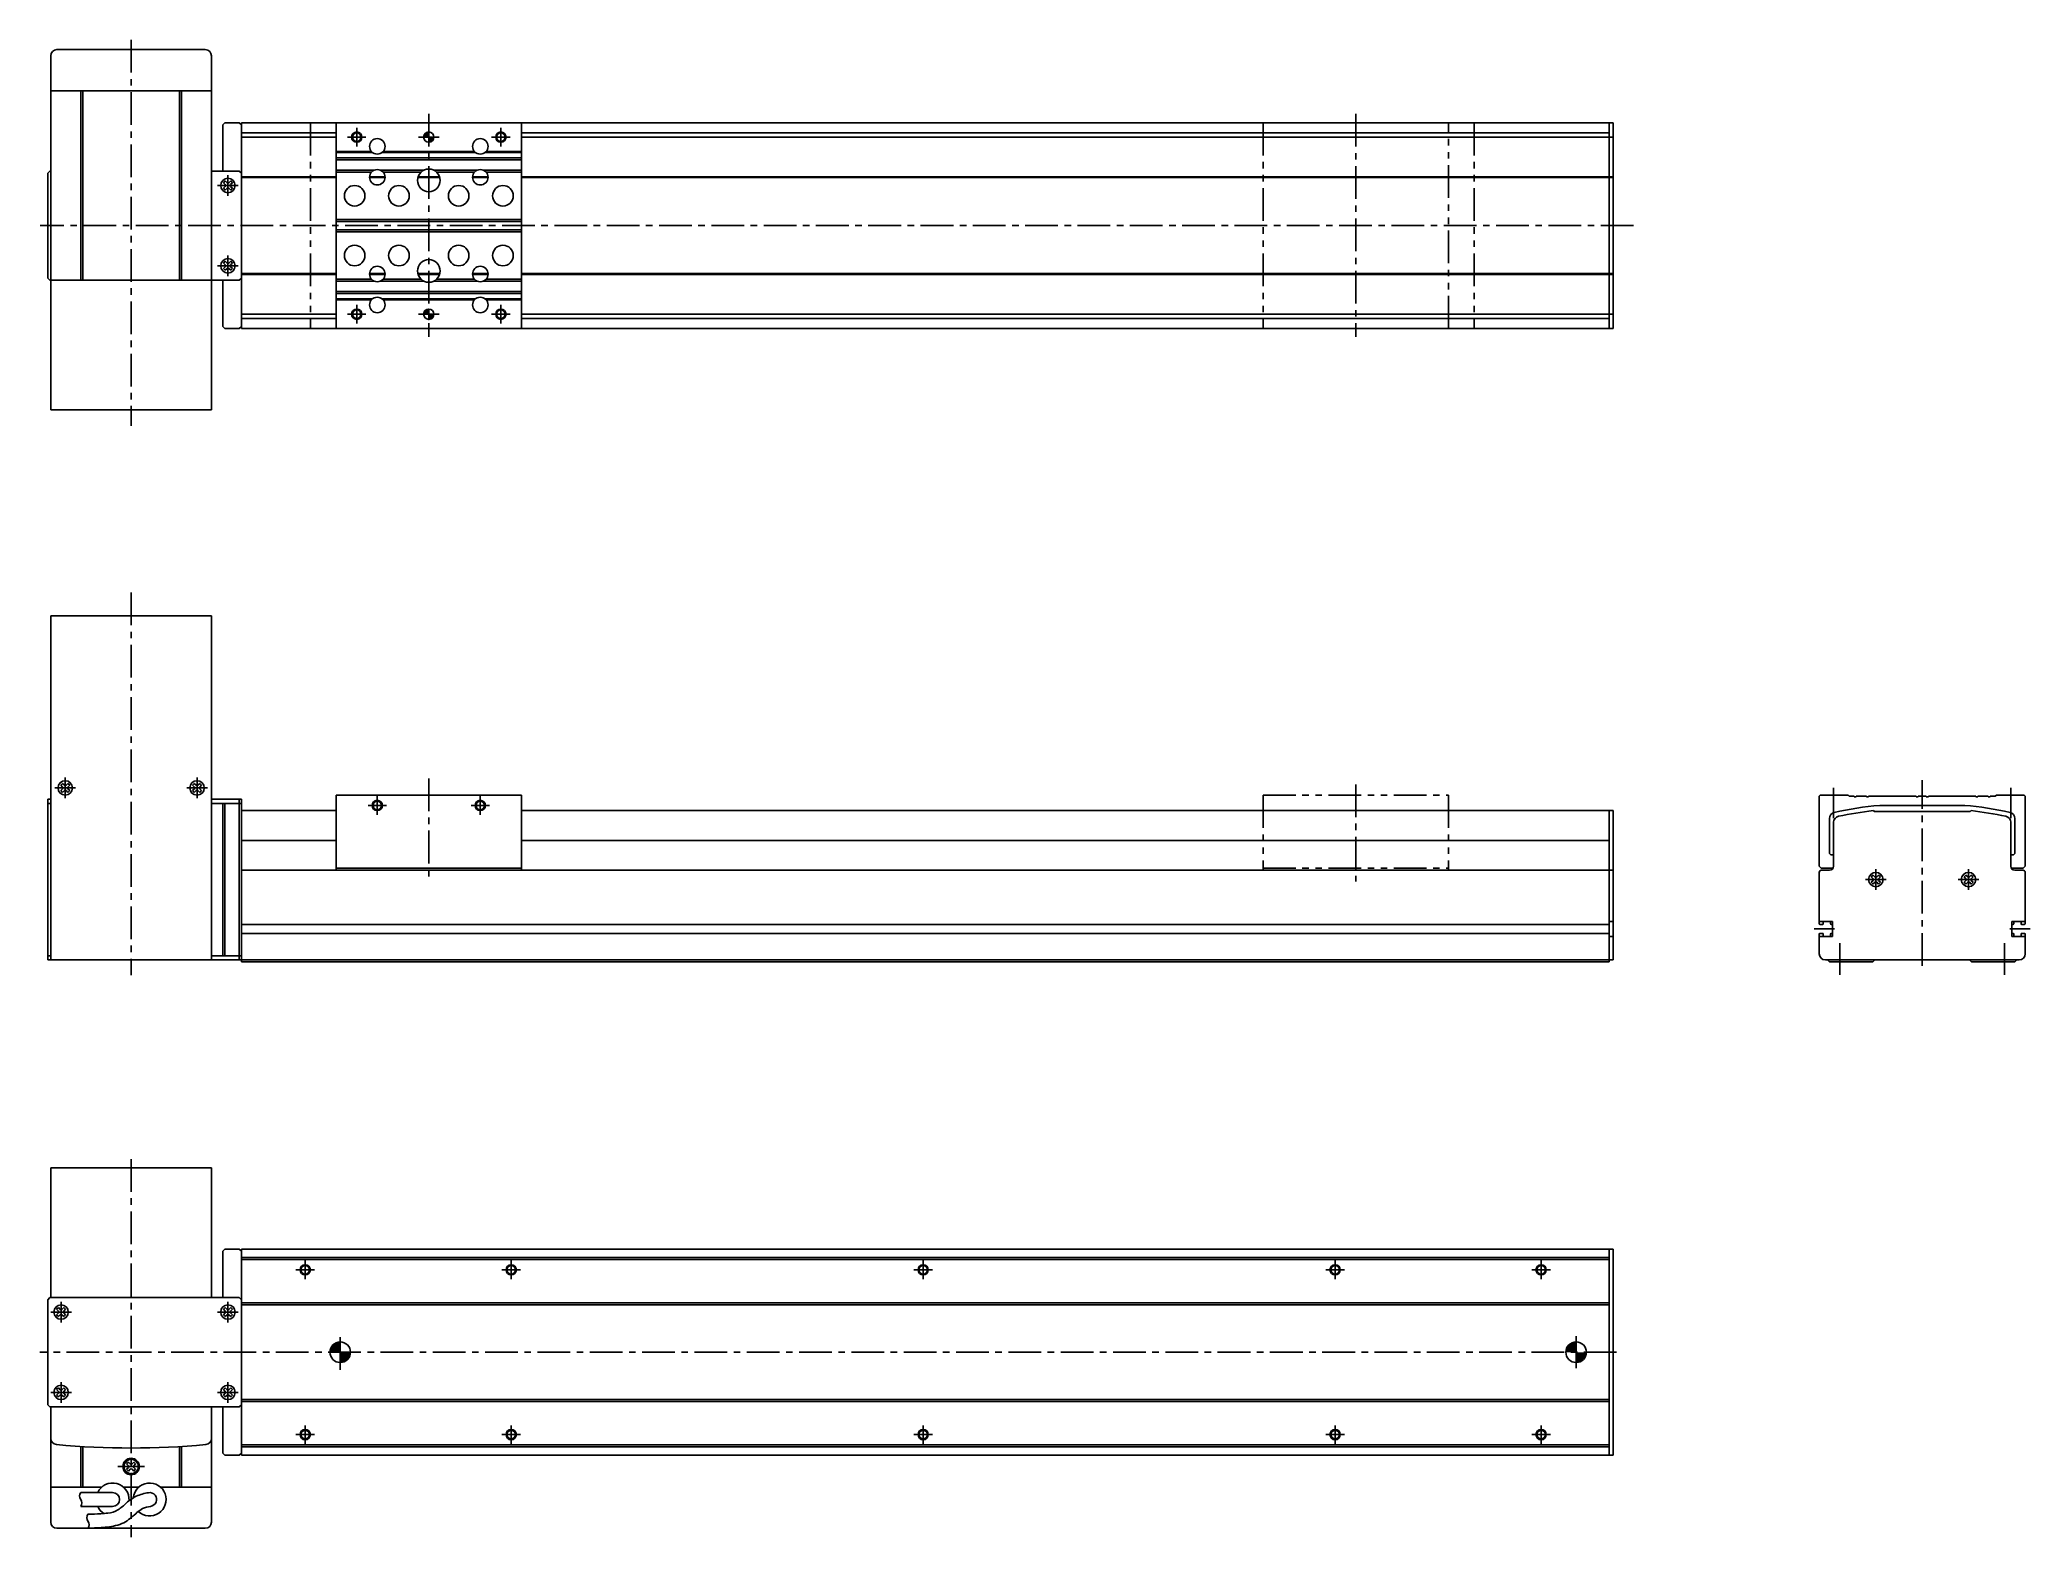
# Model space of a CAD drawing. Extents: x 0 to 1380, y -8 to 723.
# Drawn here: x 414 to 1380, y -4 to 723 of the extents above; entities that cross this region are included whole.
import ezdxf

# ---------------------------------------------------------------- set-up
doc = ezdxf.new("R2010")
doc.units = 0
doc.header["$LTSCALE"] = 0.5
doc.linetypes.add('CENTER', pattern=[50.8, 31.75, -6.35, 6.35, -6.35])
doc.linetypes.add('PHANTOM', pattern=[63.5, 31.75, -6.35, 6.35, -6.35, 6.35, -6.35])
for name, color, linetype in [('MSM_CENTER', 1, 'CENTER'), ('MSM_CONTINUOUS', 7, 'CONTINUOUS'), ('MSM_IMAGINARY', 6, 'PHANTOM'), ('MSM_NARROW', 5, 'CONTINUOUS')]:
    doc.layers.add(name, color=color, linetype=linetype)

# ---------------------------------------------------------------- blocks, each defined once
blk = doc.blocks.new('*U5')
at = {"layer": 'MSM_CONTINUOUS', "linetype": 'CONTINUOUS'}
for p, q in [((600.72, 676.75), (600.39, 675.5)), ((601.64, 677.67), (600.72, 676.75)), ((602.89, 678), (601.64, 677.67)), ((602.89, 677.67), (602.89, 678)), ((602.89, 677.67), (602.89, 676.75)), ((602.89, 676.75), (602.89, 675.5)), ((602.89, 675.5), (602.89, 674.25)), ((602.89, 674.25), (602.89, 673.33)), ((604.14, 673.33), (602.89, 673)), ((602.89, 673), (602.89, 673.33)), ((605.05, 674.25), (604.14, 673.33)), ((605.39, 675.5), (605.05, 674.25))]:
    blk.add_line(p, q, dxfattribs=at)
for points in [[(600.72, 676.75), (600.39, 675.5), (602.89, 675.5)], [(601.64, 677.67), (600.72, 676.75), (602.89, 676.75)], [(602.89, 678), (601.64, 677.67), (602.89, 677.67)], [(602.89, 675.5), (602.89, 674.25), (605.05, 674.25)], [(602.89, 674.25), (602.89, 673.33), (604.14, 673.33)]]:
    blk.add_solid(points, dxfattribs=at)
at = {"layer": 'MSM_CONTINUOUS', "linetype": 'CONTINUOUS', "extrusion": (0, 0, -1)}
for points in [[(-600.72, 676.75), (-602.89, 676.75), (-602.89, 675.5)], [(-601.64, 677.67), (-602.89, 677.67), (-602.89, 676.75)], [(-602.89, 675.5), (-605.39, 675.5), (-605.05, 674.25)], [(-602.89, 674.25), (-605.05, 674.25), (-604.14, 673.33)], [(-602.89, 673.33), (-604.14, 673.33), (-602.89, 673)]]:
    blk.add_solid(points, dxfattribs=at)
blk = doc.blocks.new('*U6')
at = {"layer": 'MSM_CONTINUOUS', "linetype": 'CONTINUOUS'}
for p, q in [((600.72, 590.75), (600.39, 589.5)), ((601.64, 591.67), (600.72, 590.75)), ((602.89, 592), (601.64, 591.67)), ((602.89, 591.67), (602.89, 592)), ((602.89, 591.67), (602.89, 590.75)), ((602.89, 590.75), (602.89, 589.5)), ((602.89, 589.5), (602.89, 588.25)), ((605.39, 589.5), (605.05, 588.25)), ((602.89, 588.25), (602.89, 587.33)), ((604.14, 587.33), (602.89, 587)), ((602.89, 587), (602.89, 587.33)), ((605.05, 588.25), (604.14, 587.33))]:
    blk.add_line(p, q, dxfattribs=at)
for points in [[(600.72, 590.75), (600.39, 589.5), (602.89, 589.5)], [(601.64, 591.67), (600.72, 590.75), (602.89, 590.75)], [(602.89, 592), (601.64, 591.67), (602.89, 591.67)], [(602.89, 589.5), (602.89, 588.25), (605.05, 588.25)], [(602.89, 588.25), (602.89, 587.33), (604.14, 587.33)]]:
    blk.add_solid(points, dxfattribs=at)
at = {"layer": 'MSM_CONTINUOUS', "linetype": 'CONTINUOUS', "extrusion": (0, 0, -1)}
for points in [[(-600.72, 590.75), (-602.89, 590.75), (-602.89, 589.5)], [(-601.64, 591.67), (-602.89, 591.67), (-602.89, 590.75)], [(-602.89, 589.5), (-605.39, 589.5), (-605.05, 588.25)], [(-602.89, 588.25), (-605.05, 588.25), (-604.14, 587.33)], [(-602.89, 587.33), (-604.14, 587.33), (-602.89, 587)]]:
    blk.add_solid(points, dxfattribs=at)
blk = doc.blocks.new('*U7')
at = {"layer": 'MSM_CONTINUOUS', "linetype": 'CONTINUOUS'}
for p, q in [((555.27, 87.41), (554.89, 85.5)), ((556.35, 89.04), (555.27, 87.41)), ((557.97, 90.12), (556.35, 89.04)), ((559.89, 90.5), (557.97, 90.12)), ((559.89, 90.12), (559.89, 90.5)), ((559.89, 90.12), (559.89, 89.04)), ((559.89, 89.04), (559.89, 87.41)), ((559.89, 87.41), (559.89, 85.5)), ((559.89, 85.5), (559.89, 83.59)), ((559.89, 83.59), (559.89, 81.96)), ((559.89, 81.96), (559.89, 80.88)), ((561.8, 80.88), (559.89, 80.5)), ((559.89, 80.5), (559.89, 80.88)), ((563.42, 81.96), (561.8, 80.88)), ((564.51, 83.59), (563.42, 81.96)), ((564.89, 85.5), (564.51, 83.59))]:
    blk.add_line(p, q, dxfattribs=at)
for points in [[(555.27, 87.41), (554.89, 85.5), (559.89, 85.5)], [(556.35, 89.04), (555.27, 87.41), (559.89, 87.41)], [(557.97, 90.12), (556.35, 89.04), (559.89, 89.04)], [(559.89, 90.5), (557.97, 90.12), (559.89, 90.12)], [(559.89, 85.5), (559.89, 83.59), (564.51, 83.59)], [(559.89, 83.59), (559.89, 81.96), (563.42, 81.96)], [(559.89, 81.96), (559.89, 80.88), (561.8, 80.88)]]:
    blk.add_solid(points, dxfattribs=at)
at = {"layer": 'MSM_CONTINUOUS', "linetype": 'CONTINUOUS', "extrusion": (0, 0, -1)}
for points in [[(-555.27, 87.41), (-559.89, 87.41), (-559.89, 85.5)], [(-556.35, 89.04), (-559.89, 89.04), (-559.89, 87.41)], [(-557.97, 90.12), (-559.89, 90.12), (-559.89, 89.04)], [(-559.89, 85.5), (-564.89, 85.5), (-564.51, 83.59)], [(-559.89, 83.59), (-564.51, 83.59), (-563.42, 81.96)], [(-559.89, 81.96), (-563.42, 81.96), (-561.8, 80.88)], [(-559.89, 80.88), (-561.8, 80.88), (-559.89, 80.5)]]:
    blk.add_solid(points, dxfattribs=at)
blk = doc.blocks.new('*U8')
at = {"layer": 'MSM_CONTINUOUS', "linetype": 'CONTINUOUS'}
for p, q in [((1155.27, 87.41), (1154.89, 85.5)), ((1156.35, 89.04), (1155.27, 87.41)), ((1157.97, 90.12), (1156.35, 89.04)), ((1159.89, 90.5), (1157.97, 90.12)), ((1159.89, 90.12), (1159.89, 90.5)), ((1159.89, 90.12), (1159.89, 89.04)), ((1159.89, 89.04), (1159.89, 87.41)), ((1159.89, 87.41), (1159.89, 85.5)), ((1159.89, 85.5), (1159.89, 83.59)), ((1159.89, 83.59), (1159.89, 81.96)), ((1159.89, 81.96), (1159.89, 80.88)), ((1161.8, 80.88), (1159.89, 80.5)), ((1159.89, 80.5), (1159.89, 80.88)), ((1163.42, 81.96), (1161.8, 80.88)), ((1164.51, 83.59), (1163.42, 81.96)), ((1164.89, 85.5), (1164.51, 83.59))]:
    blk.add_line(p, q, dxfattribs=at)
for points in [[(1155.27, 87.41), (1154.89, 85.5), (1159.89, 85.5)], [(1156.35, 89.04), (1155.27, 87.41), (1159.89, 87.41)], [(1157.97, 90.12), (1156.35, 89.04), (1159.89, 89.04)], [(1159.89, 90.5), (1157.97, 90.12), (1159.89, 90.12)], [(1159.89, 85.5), (1159.89, 83.59), (1164.51, 83.59)], [(1159.89, 83.59), (1159.89, 81.96), (1163.42, 81.96)], [(1159.89, 81.96), (1159.89, 80.88), (1161.8, 80.88)]]:
    blk.add_solid(points, dxfattribs=at)
at = {"layer": 'MSM_CONTINUOUS', "linetype": 'CONTINUOUS', "extrusion": (0, 0, -1)}
for points in [[(-1155.27, 87.41), (-1159.89, 87.41), (-1159.89, 85.5)], [(-1156.35, 89.04), (-1159.89, 89.04), (-1159.89, 87.41)], [(-1157.97, 90.12), (-1159.89, 90.12), (-1159.89, 89.04)], [(-1159.89, 85.5), (-1164.89, 85.5), (-1164.51, 83.59)], [(-1159.89, 83.59), (-1164.51, 83.59), (-1163.42, 81.96)], [(-1159.89, 81.96), (-1163.42, 81.96), (-1161.8, 80.88)], [(-1159.89, 80.88), (-1161.8, 80.88), (-1159.89, 80.5)]]:
    blk.add_solid(points, dxfattribs=at)

msp = doc.modelspace()

# ---------------------------------------------------------------- linework, layer by layer
at = {"layer": 'MSM_CENTER'}
for p, q in [((458.39, 722.74), (458.39, 535.29)), ((602.89, 686.79), (602.89, 578.59)), ((1052.89, 686.79), (1052.89, 578.59)), ((567.89, 671), (567.89, 680)), ((637.89, 671), (637.89, 680)), ((563.39, 675.5), (572.39, 675.5)), ((597.85, 675.5), (607.93, 675.5)), ((633.39, 675.5), (642.39, 675.5)), ((510.39, 652), (500.39, 652)), ((505.39, 657), (505.39, 647)), ((1187.74, 632.5), (414.3, 632.5)), ((510.39, 613), (500.39, 613)), ((505.39, 618), (505.39, 608)), ((563.39, 589.5), (572.39, 589.5)), ((567.89, 585), (567.89, 594)), ((607.93, 589.5), (597.85, 589.5)), ((633.39, 589.5), (642.39, 589.5)), ((637.89, 585), (637.89, 594)), ((458.39, 454.37), (458.39, 268.59)), ((431.39, 359.5), (421.39, 359.5)), ((426.39, 364.5), (426.39, 354.5)), ((495.39, 359.5), (485.39, 359.5)), ((490.39, 364.5), (490.39, 354.5)), ((602.89, 364.15), (602.89, 314.54)), ((1052.89, 361.2), (1052.89, 314.05)), ((1284.89, 344.74), (1284.89, 359.49)), ((1327.89, 273.08), (1327.89, 363.19)), ((1370.89, 344.74), (1370.89, 359.49)), ((573.39, 351), (582.39, 351)), ((577.89, 346.5), (577.89, 355.5)), ((623.39, 351), (632.39, 351)), ((627.89, 346.5), (627.89, 355.5)), ((1305.39, 320), (1305.39, 310)), ((1350.39, 320), (1350.39, 310)), ((1300.39, 315), (1310.39, 315)), ((1355.39, 315), (1345.39, 315)), ((1285.3, 291), (1275.45, 291)), ((1370.47, 291), (1380.32, 291)), ((1287.89, 268.68), (1287.89, 284.07)), ((1367.89, 268.68), (1367.89, 284.07)), ((458.39, 179.31), (458.39, -4.31)), ((542.89, 121), (542.89, 130)), ((642.89, 121), (642.89, 130)), ((842.89, 121), (842.89, 130)), ((1042.89, 121), (1042.89, 130)), ((1142.89, 121), (1142.89, 130)), ((538.39, 125.5), (547.39, 125.5)), ((638.39, 125.5), (647.39, 125.5)), ((838.39, 125.5), (847.39, 125.5)), ((1038.39, 125.5), (1047.39, 125.5)), ((1138.39, 125.5), (1147.39, 125.5)), ((424.39, 100), (424.39, 110)), ((505.39, 100), (505.39, 110)), ((419.39, 105), (429.39, 105)), ((510.39, 105), (500.39, 105)), ((559.89, 76.94), (559.89, 94.06)), ((1159.89, 93.3), (1159.89, 77.7)), ((1179.54, 85.5), (414.05, 85.5)), ((424.39, 61), (424.39, 71)), ((505.39, 61), (505.39, 71)), ((419.39, 66), (429.39, 66)), ((510.39, 66), (500.39, 66)), ((542.89, 41), (542.89, 50)), ((642.89, 41), (642.89, 50)), ((842.89, 41), (842.89, 50)), ((1042.89, 41), (1042.89, 50)), ((1142.89, 41), (1142.89, 50)), ((538.39, 45.5), (547.39, 45.5)), ((638.39, 45.5), (647.39, 45.5)), ((838.39, 45.5), (847.39, 45.5)), ((1038.39, 45.5), (1047.39, 45.5)), ((1138.39, 45.5), (1147.39, 45.5)), ((451.85, 30), (464.93, 30))]:
    msp.add_line(p, q, dxfattribs=at)
at = {"layer": 'MSM_CONTINUOUS'}
for p, q in [((422.39, 718), (494.39, 718)), ((419.39, 715), (419.39, 543)), ((497.39, 715), (497.39, 543)), ((419.39, 698), (497.39, 698)), ((433.89, 698), (433.89, 606)), ((434.89, 698), (434.89, 606)), ((481.89, 698), (481.89, 606)), ((482.89, 698), (482.89, 606)), ((502.89, 681.5), (503.89, 682.5)), ((502.89, 681.5), (502.89, 659)), ((510.89, 682.5), (503.89, 682.5)), ((510.89, 682.5), (511.89, 681.5)), ((511.89, 682.5), (1177.89, 682.5)), ((511.89, 682.5), (511.89, 582.5)), ((511.89, 677.5), (557.89, 677.5)), ((557.89, 682.5), (557.89, 582.5)), ((647.89, 582.5), (647.89, 682.5)), ((647.89, 677.5), (1175.89, 677.5)), ((1175.89, 582.5), (1175.89, 682.5)), ((1177.89, 682.5), (1177.89, 582.5)), ((557.89, 675.5), (511.89, 675.5)), ((557.89, 668.5), (575.09, 668.5)), ((557.89, 668), (575.64, 668)), ((580.14, 668), (625.64, 668)), ((580.68, 668.5), (625.09, 668.5)), ((630.14, 668), (647.89, 668)), ((630.68, 668.5), (647.89, 668.5)), ((1177.89, 675.5), (647.89, 675.5)), ((418.89, 659), (417.89, 658)), ((417.89, 658), (417.89, 607)), ((419.39, 659), (418.89, 659)), ((510.89, 659), (497.39, 659)), ((510.89, 659), (511.89, 658)), ((557.89, 665.5), (647.89, 665.5)), ((557.89, 664.5), (647.89, 664.5)), ((557.89, 659.5), (576.54, 659.5)), ((557.89, 658.5), (575.09, 658.5)), ((579.23, 659.5), (600.59, 659.5)), ((580.68, 658.5), (599.11, 658.5)), ((605.18, 659.5), (626.54, 659.5)), ((606.66, 658.5), (625.09, 658.5)), ((629.23, 659.5), (647.89, 659.5)), ((630.68, 658.5), (647.89, 658.5)), ((503.19, 653.33), (504.06, 654.19)), ((503.19, 653.33), (504.1, 652.42)), ((504.1, 651.58), (503.19, 650.67)), ((503.19, 650.67), (504.06, 649.81)), ((504.06, 654.19), (504.97, 653.28)), ((504.97, 650.72), (504.06, 649.81)), ((506.72, 654.19), (505.81, 653.28)), ((505.81, 650.72), (506.72, 649.81)), ((507.58, 653.33), (506.67, 652.42)), ((506.67, 651.58), (507.58, 650.67)), ((506.72, 654.19), (507.58, 653.33)), ((506.72, 649.81), (507.58, 650.67)), ((557.89, 656.2), (511.89, 656.2)), ((557.89, 655.8), (511.89, 655.8)), ((581.63, 656.2), (574.14, 656.2)), ((581.63, 655.8), (574.14, 655.8)), ((608.23, 655.8), (597.54, 655.8)), ((608.12, 656.2), (597.66, 656.2)), ((631.63, 656.2), (624.14, 656.2)), ((631.63, 655.8), (624.14, 655.8)), ((1177.89, 656.2), (647.89, 656.2)), ((1177.89, 655.8), (647.89, 655.8)), ((647.89, 635.5), (557.89, 635.5)), ((647.89, 634.5), (557.89, 634.5)), ((647.89, 630.5), (557.89, 630.5)), ((647.89, 629.5), (557.89, 629.5)), ((503.19, 614.33), (504.06, 615.19)), ((503.19, 614.33), (504.1, 613.42)), ((504.1, 612.58), (503.19, 611.67)), ((503.19, 611.67), (504.06, 610.81)), ((504.06, 615.19), (504.97, 614.28)), ((504.97, 611.72), (504.06, 610.81)), ((506.72, 615.19), (505.81, 614.28)), ((505.81, 611.72), (506.72, 610.81)), ((507.58, 614.33), (506.67, 613.42)), ((506.67, 612.58), (507.58, 611.67)), ((506.72, 615.19), (507.58, 614.33)), ((506.72, 610.81), (507.58, 611.67)), ((557.89, 609.2), (511.89, 609.2)), ((557.89, 608.8), (511.89, 608.8)), ((581.63, 609.2), (574.14, 609.2)), ((581.63, 608.8), (574.14, 608.8)), ((608.23, 609.2), (597.54, 609.2)), ((608.12, 608.8), (597.66, 608.8)), ((631.63, 609.2), (624.14, 609.2)), ((631.63, 608.8), (624.14, 608.8)), ((1177.89, 609.2), (647.89, 609.2)), ((1177.89, 608.8), (647.89, 608.8)), ((418.89, 606), (417.89, 607)), ((510.89, 606), (418.89, 606)), ((502.89, 606), (502.89, 583.5)), ((510.89, 606), (511.89, 607)), ((557.89, 606.5), (575.09, 606.5)), ((557.89, 605.5), (576.54, 605.5)), ((557.89, 600.5), (647.89, 600.5)), ((557.89, 599.5), (647.89, 599.5)), ((579.23, 605.5), (600.59, 605.5)), ((580.68, 606.5), (599.11, 606.5)), ((605.18, 605.5), (626.54, 605.5)), ((606.66, 606.5), (625.09, 606.5)), ((629.23, 605.5), (647.89, 605.5)), ((630.68, 606.5), (647.89, 606.5)), ((557.89, 589.5), (511.89, 589.5)), ((557.89, 597), (575.64, 597)), ((557.89, 596.5), (575.09, 596.5)), ((580.14, 597), (625.64, 597)), ((580.68, 596.5), (625.09, 596.5)), ((630.14, 597), (647.89, 597)), ((630.68, 596.5), (647.89, 596.5)), ((1177.89, 589.5), (647.89, 589.5)), ((503.89, 582.5), (502.89, 583.5)), ((510.89, 582.5), (503.89, 582.5)), ((511.89, 583.5), (510.89, 582.5)), ((511.89, 587.5), (557.89, 587.5)), ((511.89, 582.5), (1177.89, 582.5)), ((647.89, 587.5), (1175.89, 587.5)), ((419.39, 543), (497.39, 543)), ((419.39, 443), (419.39, 276)), ((419.39, 443), (497.39, 443)), ((497.39, 443), (497.39, 276)), ((424.19, 360.83), (425.06, 361.69)), ((424.19, 360.83), (425.1, 359.92)), ((425.1, 359.08), (424.19, 358.17)), ((424.19, 358.17), (425.06, 357.31)), ((425.06, 361.69), (425.97, 360.78)), ((425.97, 358.22), (425.06, 357.31)), ((427.72, 361.69), (426.81, 360.78)), ((426.81, 358.22), (427.72, 357.31)), ((428.58, 360.83), (427.67, 359.92)), ((427.67, 359.08), (428.58, 358.17)), ((427.72, 361.69), (428.58, 360.83)), ((427.72, 357.31), (428.58, 358.17)), ((488.19, 360.83), (489.06, 361.69)), ((488.19, 360.83), (489.1, 359.92)), ((489.1, 359.08), (488.19, 358.17)), ((488.19, 358.17), (489.06, 357.31)), ((489.06, 361.69), (489.97, 360.78)), ((489.97, 358.22), (489.06, 357.31)), ((491.72, 361.69), (490.81, 360.78)), ((490.81, 358.22), (491.72, 357.31)), ((492.58, 360.83), (491.67, 359.92)), ((491.67, 359.08), (492.58, 358.17)), ((491.72, 361.69), (492.58, 360.83)), ((491.72, 357.31), (492.58, 358.17)), ((417.89, 354), (417.89, 276)), ((417.89, 354), (419.39, 354)), ((417.89, 352), (419.39, 352)), ((511.89, 354), (497.39, 354)), ((497.39, 352), (511.89, 352)), ((502.89, 352), (502.89, 278)), ((503.89, 352), (503.89, 278)), ((510.89, 354), (510.89, 276)), ((511.89, 354), (511.89, 275)), ((511.89, 348.5), (557.89, 348.5)), ((557.89, 356), (557.89, 319.5)), ((557.89, 356), (647.89, 356)), ((647.89, 319.5), (647.89, 356)), ((647.89, 348.5), (1177.89, 348.5)), ((1175.89, 348.5), (1175.89, 275)), ((1177.89, 348.5), (1177.89, 276)), ((1277.89, 355.5), (1278.39, 356)), ((1277.89, 355.5), (1277.89, 321.5)), ((1291.89, 356), (1278.39, 356)), ((1291.89, 356), (1292.39, 355.5)), ((1292.39, 355.5), (1294.89, 355.5)), ((1294.89, 355.5), (1294.89, 355.2)), ((1294.89, 355.2), (1295.89, 355.2)), ((1295.89, 355.5), (1300.89, 355.5)), ((1295.89, 355.5), (1295.89, 355.2)), ((1300.89, 355.5), (1300.89, 355.2)), ((1300.89, 355.2), (1301.89, 355.2)), ((1301.89, 355.5), (1324.89, 355.5)), ((1301.89, 355.5), (1301.89, 355.2)), ((1304.58, 348.1), (1304.18, 348.5)), ((1304.58, 348.1), (1351.19, 348.1)), ((1348.52, 351), (1307.25, 351)), ((1324.89, 355.5), (1324.89, 355.2)), ((1324.89, 355.2), (1325.89, 355.2)), ((1325.89, 355.5), (1325.89, 355.2)), ((1325.89, 355.5), (1329.89, 355.5)), ((1329.89, 355.5), (1329.89, 355.2)), ((1330.89, 355.2), (1329.89, 355.2)), ((1353.89, 355.5), (1330.89, 355.5)), ((1330.89, 355.5), (1330.89, 355.2)), ((1351.19, 348.1), (1351.59, 348.5)), ((1353.89, 355.5), (1353.89, 355.2)), ((1354.89, 355.2), (1353.89, 355.2)), ((1359.89, 355.5), (1354.89, 355.5)), ((1354.89, 355.5), (1354.89, 355.2)), ((1359.89, 355.5), (1359.89, 355.2)), ((1360.89, 355.2), (1359.89, 355.2)), ((1360.89, 355.5), (1360.89, 355.2)), ((1363.39, 355.5), (1360.89, 355.5)), ((1363.89, 356), (1363.39, 355.5)), ((1363.89, 356), (1377.39, 356)), ((1377.89, 355.5), (1377.39, 356)), ((1377.89, 355.5), (1377.89, 321.5)), ((1282.89, 344.67), (1282.89, 328)), ((1284.89, 321.5), (1284.89, 342.81)), ((1370.89, 321.5), (1370.89, 342.81)), ((1372.89, 344.67), (1372.89, 328)), ((511.89, 334), (557.89, 334)), ((647.89, 334), (1175.89, 334)), ((511.89, 319.5), (1177.89, 319.5)), ((557.89, 320.5), (647.89, 320.5)), ((1277.89, 321.5), (1278.89, 320.5)), ((1284.62, 320.5), (1278.89, 320.5)), ((1278.89, 319.5), (1282.89, 319.5)), ((1284.89, 327), (1283.89, 327)), ((1370.89, 327), (1371.89, 327)), ((1371.15, 320.5), (1376.89, 320.5)), ((1376.89, 319.5), (1372.89, 319.5)), ((1377.89, 321.5), (1376.89, 320.5)), ((1277.89, 318.5), (1277.89, 293.55)), ((1303.19, 316.33), (1304.06, 317.19)), ((1303.19, 316.33), (1304.1, 315.42)), ((1304.1, 314.58), (1303.19, 313.67)), ((1303.19, 313.67), (1304.06, 312.81)), ((1304.06, 317.19), (1304.97, 316.28)), ((1304.97, 313.72), (1304.06, 312.81)), ((1306.72, 317.19), (1305.81, 316.28)), ((1305.81, 313.72), (1306.72, 312.81)), ((1307.58, 316.33), (1306.67, 315.42)), ((1306.67, 314.58), (1307.58, 313.67)), ((1306.72, 317.19), (1307.58, 316.33)), ((1306.72, 312.81), (1307.58, 313.67)), ((1349.06, 317.19), (1348.19, 316.33)), ((1348.19, 316.33), (1349.1, 315.42)), ((1349.1, 314.58), (1348.19, 313.67)), ((1349.06, 312.81), (1348.19, 313.67)), ((1349.06, 317.19), (1349.97, 316.28)), ((1349.97, 313.72), (1349.06, 312.81)), ((1351.72, 317.19), (1350.81, 316.28)), ((1350.81, 313.72), (1351.72, 312.81)), ((1352.58, 316.33), (1351.67, 315.42)), ((1351.67, 314.58), (1352.58, 313.67)), ((1352.58, 316.33), (1351.72, 317.19)), ((1352.58, 313.67), (1351.72, 312.81)), ((1377.89, 318.5), (1377.89, 293.55)), ((511.89, 293.15), (1175.89, 293.15)), ((1177.89, 294.65), (1175.89, 294.65)), ((1277.89, 294.65), (1284.39, 294.65)), ((1278.29, 293.15), (1279.49, 293.15)), ((1279.89, 293.55), (1279.89, 294.25)), ((1283.39, 293.55), (1283.39, 294.25)), ((1283.79, 293.15), (1283.99, 293.15)), ((1284.39, 294.65), (1284.39, 287.35)), ((1371.39, 294.65), (1371.39, 287.35)), ((1377.89, 294.65), (1371.39, 294.65)), ((1371.99, 293.15), (1371.79, 293.15)), ((1372.39, 293.55), (1372.39, 294.25)), ((1375.89, 293.55), (1375.89, 294.25)), ((1377.49, 293.15), (1376.29, 293.15)), ((511.89, 288.85), (1175.89, 288.85)), ((1177.89, 287.35), (1175.89, 287.35)), ((1277.89, 288.45), (1277.89, 279)), ((1277.89, 287.35), (1284.39, 287.35)), ((1278.29, 288.85), (1279.49, 288.85)), ((1279.89, 288.45), (1279.89, 287.75)), ((1283.39, 288.45), (1283.39, 287.75)), ((1283.79, 288.85), (1283.99, 288.85)), ((1377.89, 287.35), (1371.39, 287.35)), ((1371.99, 288.85), (1371.79, 288.85)), ((1372.39, 288.45), (1372.39, 287.75)), ((1375.89, 288.45), (1375.89, 287.75)), ((1377.49, 288.85), (1376.29, 288.85)), ((1377.89, 288.45), (1377.89, 279)), ((419.39, 278), (417.89, 278)), ((417.89, 276), (1177.89, 276)), ((497.39, 278), (511.89, 278)), ((511.89, 275), (1175.89, 275)), ((1280.89, 276), (1374.89, 276)), ((1281.89, 276), (1282.89, 275)), ((1282.89, 275), (1303.89, 275)), ((1303.89, 275), (1304.89, 276)), ((1351.89, 275), (1350.89, 276)), ((1372.89, 275), (1351.89, 275)), ((1373.89, 276), (1372.89, 275)), ((419.39, 175), (497.39, 175)), ((419.39, 112), (419.39, 175)), ((497.39, 112), (497.39, 175)), ((503.89, 135.5), (502.89, 134.5)), ((510.89, 135.5), (503.89, 135.5)), ((510.89, 135.5), (511.89, 134.5)), ((511.89, 135.5), (1177.89, 135.5)), ((511.89, 35.5), (511.89, 135.5)), ((1175.89, 135.5), (1175.89, 35.5)), ((1177.89, 135.5), (1177.89, 35.5)), ((502.89, 112), (502.89, 134.5)), ((1175.89, 131.5), (511.89, 131.5)), ((1175.89, 130.5), (511.89, 130.5)), ((417.89, 111), (418.89, 112)), ((417.89, 60), (417.89, 111)), ((510.89, 112), (418.89, 112)), ((422.19, 106.33), (423.06, 107.19)), ((422.19, 106.33), (423.1, 105.42)), ((423.06, 107.19), (423.97, 106.28)), ((425.72, 107.19), (424.81, 106.28)), ((426.58, 106.33), (425.67, 105.42)), ((425.72, 107.19), (426.58, 106.33)), ((503.19, 106.33), (504.06, 107.19)), ((503.19, 106.33), (504.1, 105.42)), ((504.06, 107.19), (504.97, 106.28)), ((506.72, 107.19), (505.81, 106.28)), ((507.58, 106.33), (506.67, 105.42)), ((506.72, 107.19), (507.58, 106.33)), ((510.89, 112), (511.89, 111)), ((1175.89, 109.5), (511.89, 109.5)), ((1175.89, 108.5), (511.89, 108.5)), ((423.1, 104.58), (422.19, 103.67)), ((422.19, 103.67), (423.06, 102.81)), ((423.97, 103.72), (423.06, 102.81)), ((424.81, 103.72), (425.72, 102.81)), ((425.67, 104.58), (426.58, 103.67)), ((425.72, 102.81), (426.58, 103.67)), ((504.1, 104.58), (503.19, 103.67)), ((503.19, 103.67), (504.06, 102.81)), ((504.97, 103.72), (504.06, 102.81)), ((505.81, 103.72), (506.72, 102.81)), ((506.67, 104.58), (507.58, 103.67)), ((506.72, 102.81), (507.58, 103.67)), ((422.19, 67.33), (423.06, 68.19)), ((423.06, 68.19), (423.97, 67.28)), ((425.72, 68.19), (424.81, 67.28)), ((425.72, 68.19), (426.58, 67.33)), ((503.19, 67.33), (504.06, 68.19)), ((504.06, 68.19), (504.97, 67.28)), ((506.72, 68.19), (505.81, 67.28)), ((506.72, 68.19), (507.58, 67.33)), ((417.89, 60), (418.89, 59)), ((510.89, 59), (418.89, 59)), ((419.39, 3), (419.39, 59)), ((422.19, 67.33), (423.1, 66.42)), ((423.1, 65.58), (422.19, 64.67)), ((422.19, 64.67), (423.06, 63.81)), ((423.97, 64.72), (423.06, 63.81)), ((424.81, 64.72), (425.72, 63.81)), ((426.58, 67.33), (425.67, 66.42)), ((425.67, 65.58), (426.58, 64.67)), ((425.72, 63.81), (426.58, 64.67)), ((497.39, 3), (497.39, 59)), ((502.89, 36.5), (502.89, 59)), ((503.19, 67.33), (504.1, 66.42)), ((504.1, 65.58), (503.19, 64.67)), ((503.19, 64.67), (504.06, 63.81)), ((504.97, 64.72), (504.06, 63.81)), ((505.81, 64.72), (506.72, 63.81)), ((507.58, 67.33), (506.67, 66.42)), ((506.67, 65.58), (507.58, 64.67)), ((506.72, 63.81), (507.58, 64.67)), ((511.89, 60), (510.89, 59)), ((1175.89, 62.5), (511.89, 62.5)), ((1175.89, 61.5), (511.89, 61.5)), ((433.89, 39.75), (433.89, 20)), ((434.89, 39.69), (434.89, 20)), ((481.89, 39.69), (481.89, 20)), ((482.89, 39.75), (482.89, 20)), ((1175.89, 40.5), (511.89, 40.5)), ((1175.89, 39.5), (511.89, 39.5)), ((456.19, 31.33), (457.06, 32.19)), ((457.1, 30.42), (456.19, 31.33)), ((457.1, 29.58), (456.19, 28.67)), ((457.97, 31.28), (457.06, 32.19)), ((459.72, 32.19), (458.81, 31.28)), ((460.58, 31.33), (459.67, 30.42)), ((460.58, 28.67), (459.67, 29.58)), ((460.58, 31.33), (459.72, 32.19)), ((503.89, 35.5), (502.89, 36.5)), ((510.89, 35.5), (503.89, 35.5)), ((510.89, 35.5), (511.89, 36.5)), ((511.89, 35.5), (1177.89, 35.5)), ((419.39, 20), (444.09, 20)), ((443.64, 19.56), (443.64, 20)), ((454.68, 20), (462.09, 20)), ((455.14, 19.56), (455.14, 20)), ((457.06, 27.81), (456.19, 28.67)), ((457.97, 28.72), (457.06, 27.81)), ((459.72, 27.81), (458.81, 28.72)), ((459.72, 27.81), (460.58, 28.67)), ((461.64, 19.56), (461.64, 20)), ((472.68, 20), (497.39, 20)), ((473.14, 19.56), (473.14, 20)), ((449.39, 17.4), (433.89, 17.4)), ((449.39, 10.6), (433.89, 10.6)), ((422.39, 0), (494.39, 0))]:
    msp.add_line(p, q, dxfattribs=at)
for centre, radius in [((567.89, 675.5), 2.07), ((602.89, 675.5), 2.5), ((637.89, 675.5), 2.07), ((577.89, 671), 3.75), ((627.89, 671), 3.75), ((577.89, 656), 3.75), ((602.89, 654.5), 5.5), ((627.89, 656), 3.75), ((505.39, 652), 3.5), ((566.89, 647), 5), ((588.39, 647), 5), ((617.39, 647), 5), ((638.89, 647), 5), ((566.89, 618), 5), ((588.39, 618), 5), ((617.39, 618), 5), ((638.89, 618), 5), ((505.39, 613), 3.5), ((577.89, 609), 3.75), ((602.89, 610.5), 5.5), ((627.89, 609), 3.75), ((567.89, 589.5), 2.07), ((577.89, 594), 3.75), ((602.89, 589.5), 2.5), ((627.89, 594), 3.75), ((637.89, 589.5), 2.07), ((426.39, 359.5), 3.5), ((490.39, 359.5), 3.5), ((577.89, 351), 2.07), ((627.89, 351), 2.07), ((1305.39, 315), 3.5), ((1350.39, 315), 3.5), ((542.89, 125.5), 2.07), ((642.89, 125.5), 2.07), ((842.89, 125.5), 2.07), ((1042.89, 125.5), 2.07), ((1142.89, 125.5), 2.07), ((424.39, 105), 3.5), ((505.39, 105), 3.5), ((559.89, 85.5), 5), ((1159.89, 85.5), 5), ((424.39, 66), 3.5), ((505.39, 66), 3.5), ((542.89, 45.5), 2.07), ((642.89, 45.5), 2.07), ((842.89, 45.5), 2.07), ((1042.89, 45.5), 2.07), ((1142.89, 45.5), 2.07), ((458.39, 30), 4), ((458.39, 30), 3.5)]:
    msp.add_circle(centre, radius, dxfattribs=at)
for centre, radius, start, end in [((422.39, 715), 3, 90, 180), ((494.39, 715), 3, 0, 90), ((503.68, 652), 0.593, 315.00875, 44.99932), ((505.39, 653.7), 0.593, 225.00885, 314.99484), ((505.39, 650.3), 0.593, 44.99625, 134.99555), ((507.09, 652), 0.593, 135.00096, 224.99535), ((503.68, 613), 0.593, 315.00875, 44.99932), ((505.39, 614.7), 0.593, 225.00885, 314.99484), ((505.39, 611.3), 0.593, 44.99625, 134.99555), ((507.09, 613), 0.593, 135.00096, 224.99535), ((424.68, 359.5), 0.593, 315.00875, 44.99932), ((426.39, 361.2), 0.593, 225.00885, 314.99484), ((426.39, 357.8), 0.593, 44.99625, 134.99555), ((428.09, 359.5), 0.593, 135.00096, 224.99535), ((488.68, 359.5), 0.593, 315.00875, 44.99932), ((490.39, 361.2), 0.593, 225.00885, 314.99484), ((490.39, 357.8), 0.593, 44.99625, 134.99555), ((492.09, 359.5), 0.593, 135.00096, 224.99535), ((1321.29, 187.1), 164.5, 94.89511, 102.66176), ((1327.89, 149.91), 200, 96.80633, 101.71513), ((1334.49, 187.1), 164.5, 77.33824, 85.10489), ((1327.89, 149.91), 200, 78.28487, 83.19367), ((1285.89, 344.67), 3, 102.66176, 180), ((1287.89, 342.81), 3, 101.71513, 180), ((1367.89, 342.81), 3, 0, 78.28487), ((1369.89, 344.67), 3, 0, 77.33824), ((1278.89, 318.5), 1, 90, 180), ((1283.89, 328), 1, 180, 270), ((1282.89, 321.5), 2, 270, 0), ((1372.89, 321.5), 2, 180, 270), ((1371.89, 328), 1, 270, 0), ((1376.89, 318.5), 1, 0, 90), ((1303.68, 315), 0.593, 315.00875, 44.99932), ((1305.39, 316.7), 0.593, 225.00885, 314.99484), ((1305.39, 313.3), 0.593, 44.99625, 134.99555), ((1307.09, 315), 0.593, 135.00096, 224.99535), ((1348.68, 315), 0.593, 315.00465, 44.99904), ((1350.39, 316.7), 0.593, 225.00516, 314.99115), ((1350.39, 313.3), 0.593, 45.00445, 135.00375), ((1352.09, 315), 0.593, 135.00068, 224.99125), ((1278.29, 293.55), 0.4, 180, 270), ((1279.49, 293.55), 0.4, 270, 0), ((1280.29, 294.25), 0.4, 90, 180), ((1282.99, 294.25), 0.4, 0, 90), ((1283.79, 293.55), 0.4, 180, 270), ((1283.99, 292.75), 0.4, 0, 90), ((1371.79, 292.75), 0.4, 90, 180), ((1371.99, 293.55), 0.4, 270, 0), ((1372.79, 294.25), 0.4, 90, 180), ((1375.49, 294.25), 0.4, 0, 90), ((1376.29, 293.55), 0.4, 180, 270), ((1377.49, 293.55), 0.4, 270, 0), ((1278.29, 288.45), 0.4, 90, 180), ((1279.49, 288.45), 0.4, 0, 90), ((1280.29, 287.75), 0.4, 180, 270), ((1282.99, 287.75), 0.4, 270, 0), ((1283.79, 288.45), 0.4, 90, 180), ((1283.99, 289.25), 0.4, 270, 0), ((1371.79, 289.25), 0.4, 180, 270), ((1371.99, 288.45), 0.4, 0, 90), ((1372.79, 287.75), 0.4, 180, 270), ((1375.49, 287.75), 0.4, 270, 0), ((1376.29, 288.45), 0.4, 90, 180), ((1377.49, 288.45), 0.4, 0, 90), ((1280.89, 279), 3, 180, 270), ((1374.89, 279), 3, 270, 0), ((422.68, 105), 0.593, 315.00875, 44.99932), ((424.39, 106.7), 0.593, 225.00885, 314.99484), ((424.39, 103.3), 0.593, 44.99625, 134.99555), ((426.09, 105), 0.593, 135.00096, 224.99535), ((503.68, 105), 0.593, 315.00875, 44.99932), ((505.39, 106.7), 0.593, 225.00885, 314.99484), ((505.39, 103.3), 0.593, 44.99625, 134.99555), ((507.09, 105), 0.593, 135.00096, 224.99535), ((422.68, 66), 0.593, 315.00875, 44.99932), ((424.39, 67.7), 0.593, 225.00885, 314.99484), ((424.39, 64.3), 0.593, 44.99625, 134.99555), ((426.09, 66), 0.593, 135.00096, 224.99535), ((503.68, 66), 0.593, 315.00875, 44.99932), ((505.39, 67.7), 0.593, 225.00885, 314.99484), ((505.39, 64.3), 0.593, 44.99625, 134.99555), ((507.09, 66), 0.593, 135.00096, 224.99535), ((422.39, 43.64), 3, 180, 264.79727), ((458.39, 439), 400, 264.79727, 275.20273), ((494.39, 43.64), 3, 275.20273, 0), ((456.68, 30), 0.593, 315.00455, 45.00352), ((458.39, 31.7), 0.593, 225.00465, 314.99904), ((460.09, 30), 0.593, 135.00516, 224.99115), ((449.39, 14), 8, 355.9486, 154.84934), ((458.39, 28.3), 0.593, 45.00045, 134.99135), ((467.39, 14), 8, 226.22284, 174.24631), ((449.39, 14), 8, 205.15066, 238.33582), ((449.39, 14), 3.4, 270, 90), ((435.77, 32.29), 28.45, 304.78191, 315.61811), ((469.6, -2.77), 20.3, 115.38447, 131.67623), ((470.12, -5.02), 22.57, 98.35697, 114.10941), ((469.95, -3.79), 14.62, 98.40078, 114.09469), ((467.39, 14), 3.35, 277.26161, 99.45256), ((422.39, 3), 3, 180, 270), ((436.18, 110.68), 103.87, 270.69255, 274.10635), ((436.06, 109.98), 109.88, 270.74543, 274.06923), ((441.03, 55.21), 48.2, 273.08034, 277.29486), ((440.94, 55.13), 54.83, 273.0541, 277.18977), ((445.8, 20.12), 12.79, 276.03524, 298.95963), ((445.62, 21.41), 20.79, 276.03524, 298.95963), ((438.36, 30.29), 32.14, 302.61261, 315.36659), ((469.53, -1.63), 12.5, 116.3883, 131.61327), ((494.39, 3), 3, 270, 0)]:
    msp.add_arc(centre, radius, start, end, dxfattribs=at)
at = {"layer": 'MSM_IMAGINARY'}
for p, q in [((545.39, 682.5), (545.39, 582.5)), ((1007.89, 682.5), (1007.89, 582.5)), ((1097.89, 582.5), (1097.89, 682.5)), ((1110.39, 682.5), (1110.39, 582.5)), ((1007.89, 356), (1007.89, 319.5)), ((1007.89, 356), (1097.89, 356)), ((1097.89, 356), (1097.89, 319.5)), ((1007.89, 320.5), (1097.89, 320.5))]:
    msp.add_line(p, q, dxfattribs=at)
at = {"layer": 'MSM_NARROW'}
for centre in [(567.89, 675.5), (637.89, 675.5), (567.89, 589.5), (637.89, 589.5), (577.89, 351), (627.89, 351), (542.89, 125.5), (642.89, 125.5), (842.89, 125.5), (1042.89, 125.5), (1142.89, 125.5), (542.89, 45.5), (642.89, 45.5), (842.89, 45.5), (1042.89, 45.5), (1142.89, 45.5)]:
    msp.add_circle(centre, 2.5, dxfattribs=at)
for centre, start, end in [((436.53, 15.7), 147.22092, 212.77908), ((431.25, 12.3), 327.22092, 32.77908), ((440.08, 5.12), 147.22092, 212.77908), ((434.8, 1.72), 329.1387, 32.77908)]:
    msp.add_arc(centre, 3.14, start, end, dxfattribs=at)

# ---------------------------------------------------------------- block references
at = {"layer": 'MSM_CONTINUOUS', "linetype": 'CONTINUOUS'}
for name in ['*U5', '*U6', '*U7', '*U8']:
    msp.add_blockref(name, (0, 0), dxfattribs=at)

doc.saveas('drawing.dxf')
